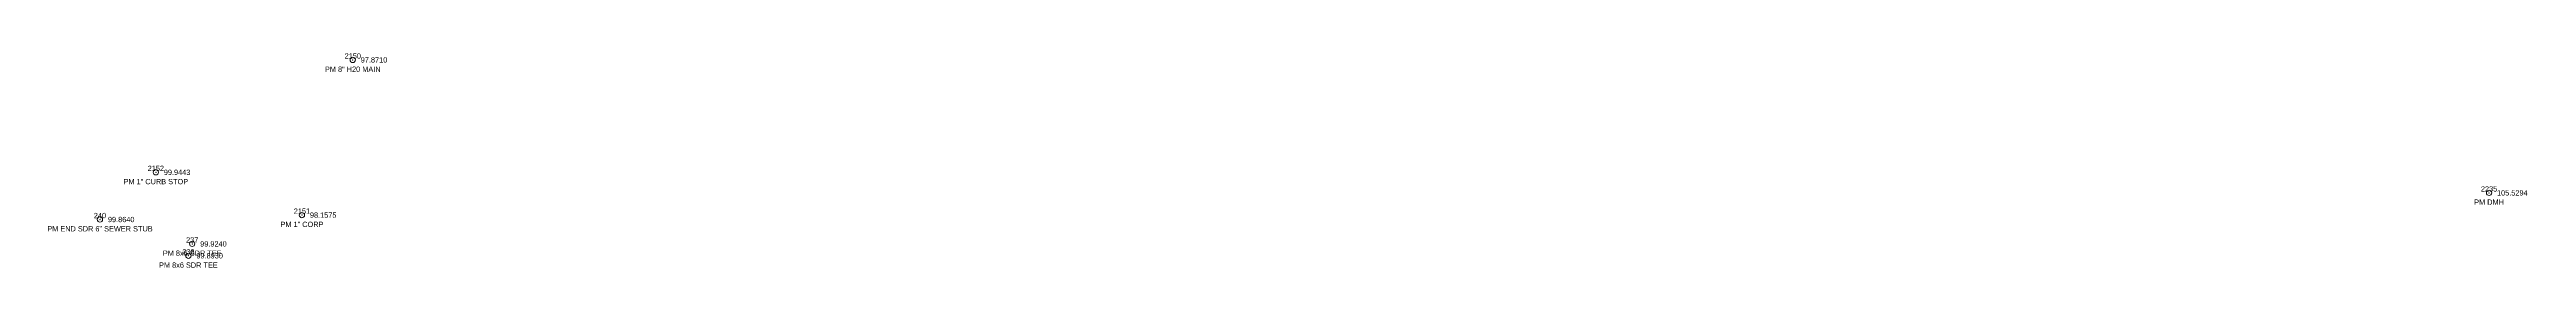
# Model space of a CAD drawing. Extents: x 1196333 to 1196982, y 245092 to 245652.
# Drawn here: x 1196749.4 to 1196982.4, y 245530.2 to 245550.5 of the extents above; entities that cross this region are included whole.
import ezdxf
from ezdxf.enums import TextEntityAlignment as Align

# ---------------------------------------------------------------- set-up
doc = ezdxf.new("R2010")
doc.units = 21
doc.header["$LTSCALE"] = 50
doc.header["$MEASUREMENT"] = 0
for name, color, linetype, lineweight, true_color in [('PNTDESC', 3, 'Continuous', 0, 0x00ff00), ('PNTELEV', 5, 'Continuous', 0, 0x0000ff), ('PNTS', 1, 'Continuous', 0, 0xff0000)]:
    doc.layers.add(name, color=color, linetype=linetype, lineweight=lineweight, true_color=true_color)
doc.layers.add('PNTNO', color=7, linetype='Continuous', lineweight=0)
doc.styles.add('PTXT', font='txt', dxfattribs={"height": 0.304801})

# ---------------------------------------------------------------- blocks, each defined once
blk = doc.blocks.new('SPT4')
at = {"color": 0, "linetype": 'Continuous'}
blk.add_circle((0, 0), 0.5, dxfattribs=at)
blk = doc.blocks.new('SRVPNO1')
at = {"layer": 'PNTDESC', "style": 'PTXT'}
blk.add_attdef('DESC2', text='', height=1, dxfattribs=at).set_placement((0, -1.75), align=Align.MIDDLE)
at = {"layer": 'PNTELEV', "style": 'PTXT'}
blk.add_attdef('ELEV2', (1.5, -0.5), '', height=1, dxfattribs=at)
at = {"layer": 'PNTNO', "style": 'PTXT'}
blk.add_attdef('PT#', text='', height=1, dxfattribs=at).set_placement((0, 0.75), align=Align.MIDDLE)

msp = doc.modelspace()

# ---------------------------------------------------------------- linework, layer by layer
at = {"layer": 'PNTS'}
for p in [(1196777.8967, 245549.8348, 97.871), (1196759.3692, 245539.2278, 99.9443), (1196978.8669, 245537.288, 105.5294), (1196754.114, 245534.774, 99.864), (1196773.1151, 245535.188, 98.1575), (1196762.791, 245532.474, 99.924), (1196762.433, 245531.35, 99.893)]:
    msp.add_point(p, dxfattribs=at)

# ---------------------------------------------------------------- block references
at = {"layer": 'PNTS', "xscale": 0.5, "yscale": 0.5, "zscale": 0.5}
for p, values in [((1196777.8967, 245549.8348, 97.871), {'PT#': '2150', 'ELEV2': '97.8710', 'DESC2': 'PM 8" H20 MAIN'}), ((1196759.3692, 245539.2278, 99.9443), {'PT#': '2152', 'ELEV2': '99.9443', 'DESC2': 'PM 1" CURB STOP'}), ((1196978.8669, 245537.288, 105.5294), {'PT#': '2235', 'ELEV2': '105.5294', 'DESC2': 'PM DMH'}), ((1196754.114, 245534.774, 99.864), {'PT#': '240', 'ELEV2': '99.8640', 'DESC2': 'PM END SDR 6" SEWER STUB'}), ((1196773.1151, 245535.188, 98.1575), {'PT#': '2151', 'ELEV2': '98.1575', 'DESC2': 'PM 1" CORP'}), ((1196762.791, 245532.474, 99.924), {'PT#': '237', 'ELEV2': '99.9240', 'DESC2': 'PM 8x6 SDR TEE'}), ((1196762.433, 245531.35, 99.893), {'PT#': '238', 'ELEV2': '99.8930', 'DESC2': 'PM 8x6 SDR TEE'})]:
    msp.add_blockref('SRVPNO1', p, dxfattribs=at).add_auto_attribs(values)
for p in [(1196777.8967, 245549.8348, 97.871), (1196759.3692, 245539.2278, 99.9443), (1196978.8669, 245537.288, 105.5294), (1196754.114, 245534.774, 99.864), (1196773.1151, 245535.188, 98.1575), (1196762.791, 245532.474, 99.924), (1196762.433, 245531.35, 99.893)]:
    msp.add_blockref('SPT4', p, dxfattribs=at)

doc.saveas('drawing.dxf')
